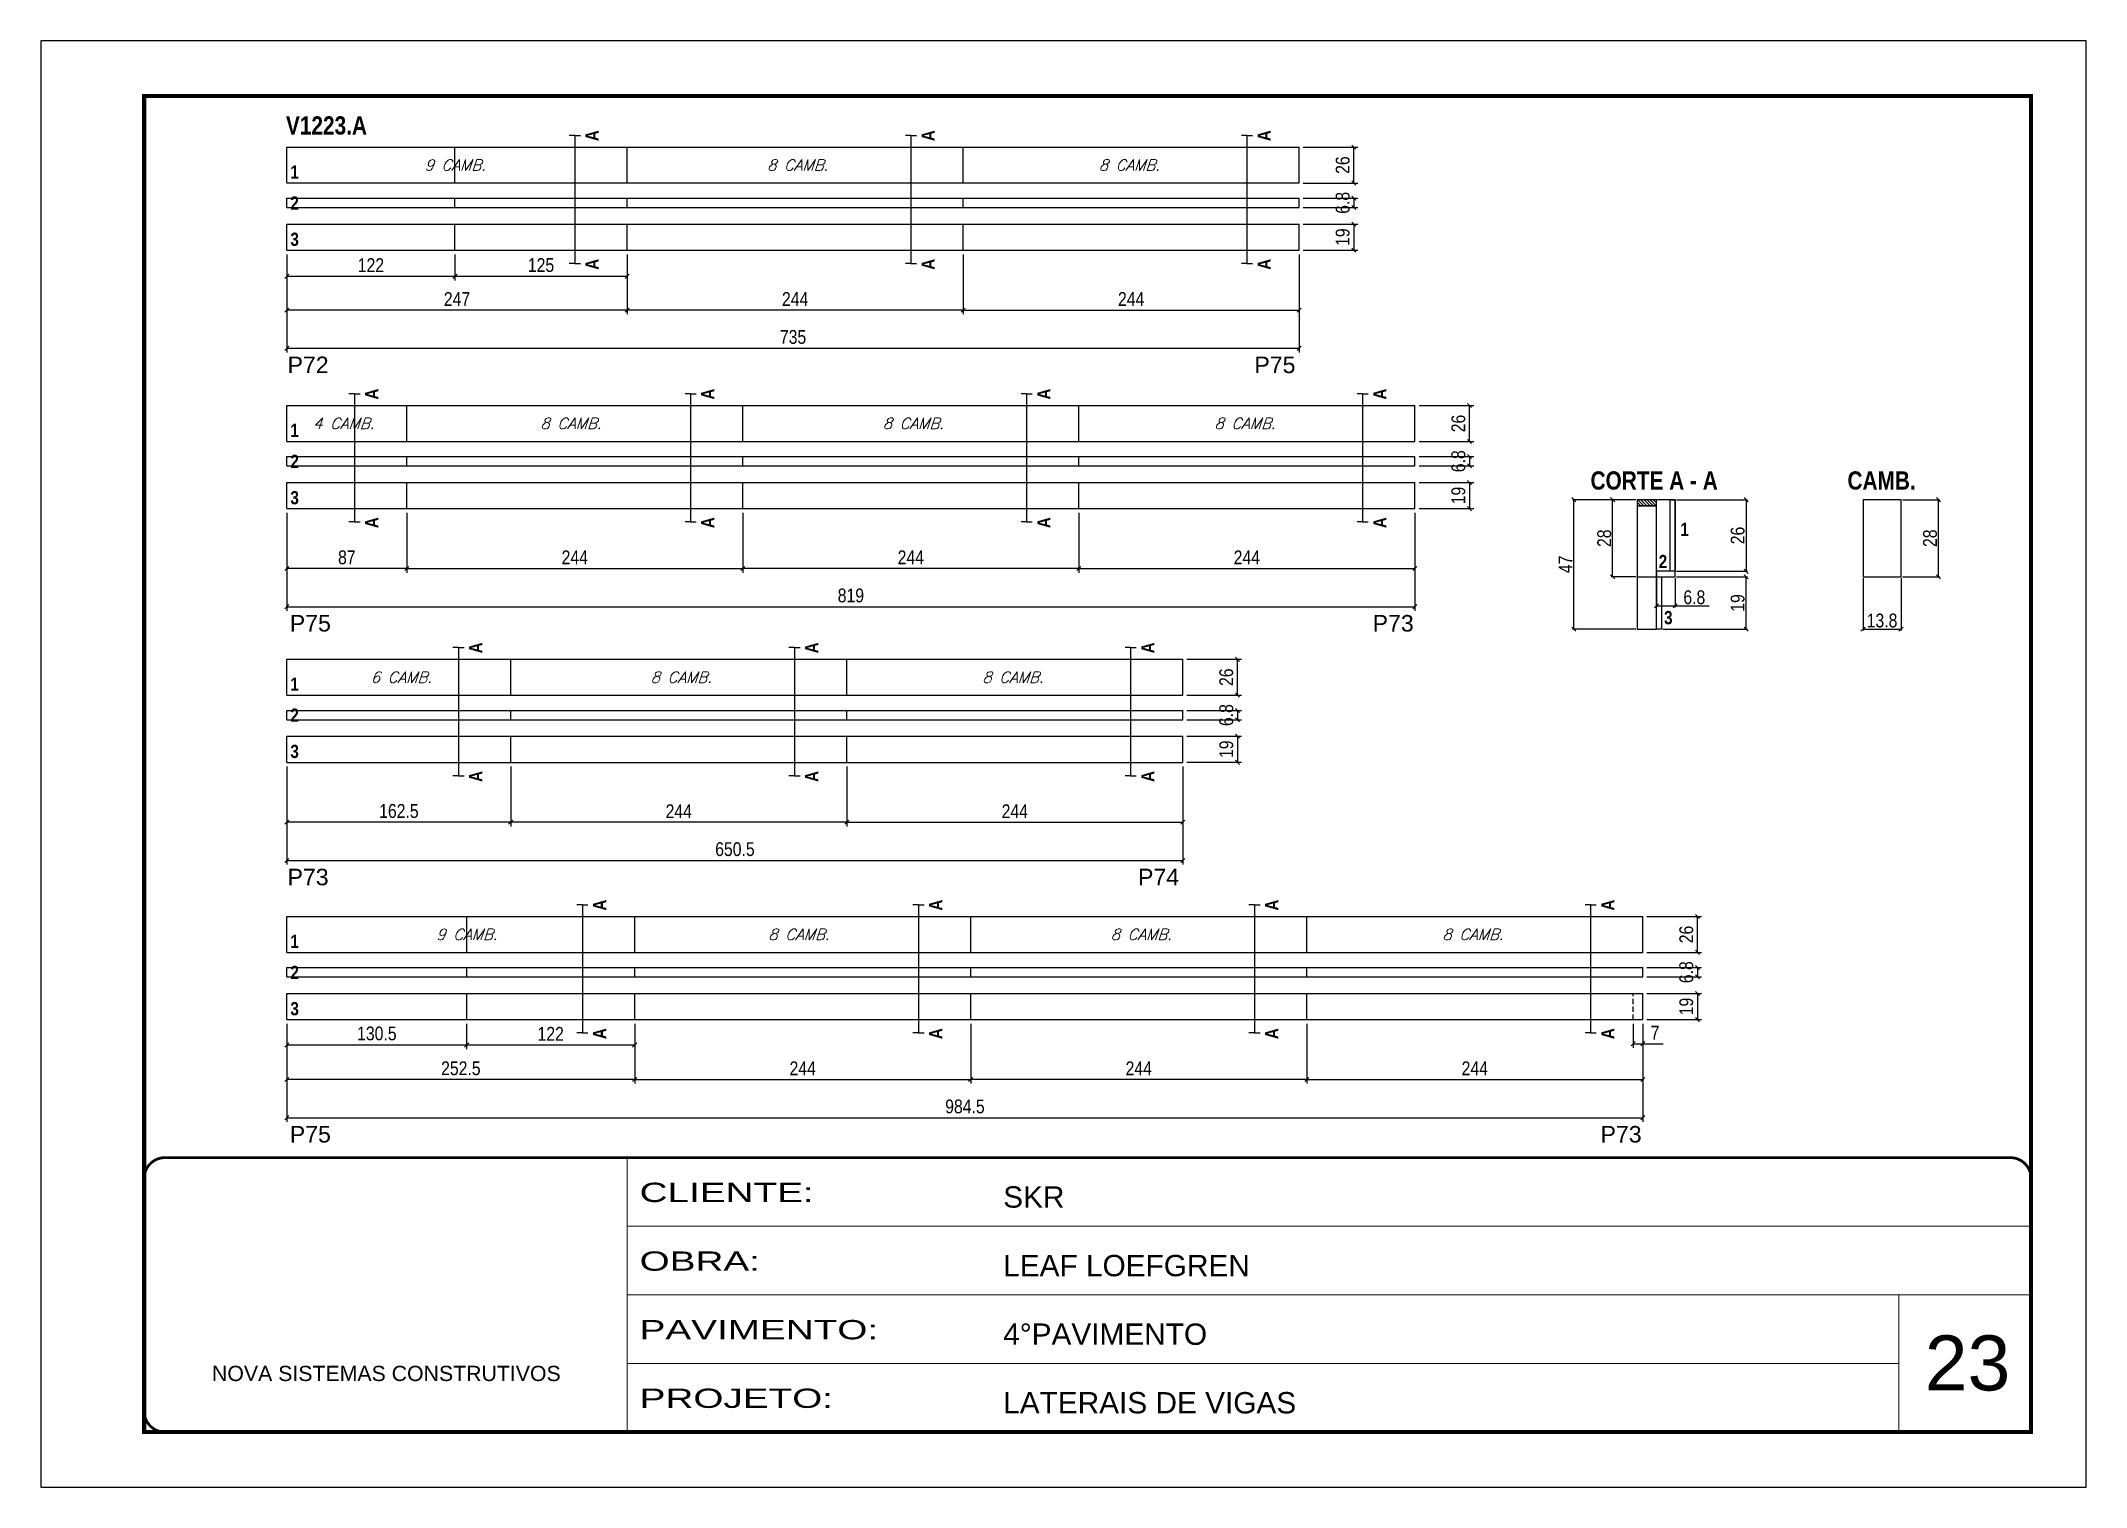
# Model space of a CAD drawing. Extents: x 3309 to 9563, y -2522 to 14608.
# Drawn here: x 6493 to 7978, y 7815 to 8865 of the extents above; entities that cross this region are included whole.
import ezdxf

# ---------------------------------------------------------------- set-up
doc = ezdxf.new("R2010")
doc.units = 0
for name, pattern in [('CONTINUO', [0]), ('DASHED', [0.75, 0.5, -0.25]), ('HIDDEN', [0.375, 0.25, -0.125])]:
    doc.linetypes.add(name, pattern=pattern)
for name, color, linetype in [('5', 5, 'Continuous'), ('COTA', 241, 'Continuous'), ('detalhes', 4, 'Continuous'), ('NOMENCLATURA', 7, 'Continuous'), ('Painéis', 200, 'Continuous'), ('SARR_2.2x7', 40, 'Continuous'), ('SARR_3.5x7', 81, 'Continuous'), ('texto', 7, 'Continuous')]:
    doc.layers.add(name, color=color, linetype=linetype)
for name, color, linetype, lineweight in [('CARIMBO', 255, 'Continuous', 9), ('Folhas', 255, 'Continuous', 9), ('SARRAFO DE PRESSAO', 251, 'DASHED', 9)]:
    doc.layers.add(name, color=color, linetype=linetype, lineweight=lineweight)
doc.layers.add('Laje_Perimetro', color=7, linetype='Continuous', plot=False)
doc.styles.add('ARIAL', font='arial.ttf')
doc.styles.add('COTA TECNICA', font='techl___.ttf', dxfattribs={"height": 10})
doc.styles.add('COTA TECNICA 2X', font='techl___.ttf', dxfattribs={"height": 10})
doc.styles.add('Romans', font='romans.shx')
doc.styles.get("Standard").update_dxf_attribs({"font": 'arial.ttf'})
doc.styles.add('TECNICA', font='techb___.ttf', dxfattribs={"height": 10})
doc.styles.add('Tecnologia', font='')
doc.styles.get('Tecnologia').set_extended_font_data('Forgotten Futurist')
doc.dimstyles.new('PAINEL', dxfattribs={"dimtxt": 10, "dimasz": 3, "dimexe": 3, "dimexo": 3, "dimgap": 3, "dimtad": 1, "dimdec": 1, "dimzin": 12, "dimdsep": 46, "dimtxsty": 'COTA TECNICA', "dimblk1": 'OBLIQUE', "dimblk2": 'OBLIQUE', "dimsah": 1, "dimcen": 0.9, "dimclrd": 4, "dimclre": 4, "dimclrt": 240, "dimadec": 1, "dimazin": 3, "dimtfac": 1, "dimtdec": 1, "dimtmove": 0, "dimatfit": 3, "dimfxl": 1, "dimtolj": 1, "dimtzin": 12, "dimarcsym": 0})
doc.dimstyles.new('SECAO', dxfattribs={"dimscale": 0.333333, "dimtxt": 5, "dimasz": 9, "dimexe": 3, "dimexo": 3, "dimgap": 3, "dimtad": 1, "dimdec": 1, "dimlfac": 0.5, "dimzin": 12, "dimdsep": 46, "dimtxsty": 'COTA TECNICA 2X', "dimblk1": 'OBLIQUE', "dimblk2": 'OBLIQUE', "dimsah": 1, "dimcen": 0.9, "dimclrd": 4, "dimclre": 4, "dimclrt": 240, "dimadec": 1, "dimazin": 3, "dimtfac": 1, "dimtdec": 1, "dimtmove": 0, "dimatfit": 3, "dimfxl": 1, "dimtolj": 1, "dimtzin": 12, "dimarcsym": 0})

msp = doc.modelspace()

# ---------------------------------------------------------------- texts
at = {"layer": '5', "linetype": 'Continuous'}
for s, rotation, p in [('P72', 0.00004, (6671.97, 8623.78)), ('P75', 0.00004, (7373.98, 8623.78)), ('P75', 359.99996, (6673.61, 8436.18)), ('P73', 359.99996, (7459.84, 8436.18)), ('P73', 0.00004, (6671.97, 8251.93)), ('P74', 0.00004, (7289.48, 8251.93)), ('P75', 359.99996, (6673.61, 8065.17)), ('P73', 359.99996, (7625.34, 8065.17))]:
    msp.add_text(s, height=12, rotation=rotation, dxfattribs=at).set_placement(p)
at = {"layer": 'CARIMBO', "style": 'ARIAL'}
msp.add_text('23', height=40, dxfattribs=at).set_placement((7860.73, 7885.13))
at = {"layer": 'detalhes', "style": 'TECNICA'}
for p in [(6897.87, 8792.19), (7141.87, 8792.19), (7385.87, 8792.19), (6897.87, 8698.83), (7141.87, 8698.83), (7385.87, 8698.83), (6737.87, 8604.59), (6981.87, 8604.59), (7225.87, 8604.59), (7469.87, 8604.59), (6737.87, 8511.23), (6981.87, 8511.23), (7225.87, 8511.23), (7469.87, 8511.23), (6813.37, 8420.34), (7057.37, 8420.34), (7301.37, 8420.34), (6813.37, 8326.98), (7057.37, 8326.98), (7301.37, 8326.98), (6903.37, 8233.58), (7147.37, 8233.58), (7391.37, 8233.58), (7635.37, 8233.58), (6903.37, 8140.22), (7147.37, 8140.22), (7391.37, 8140.22), (7635.37, 8140.22)]:
    msp.add_text('A', height=9.6, rotation=90, dxfattribs=at).set_placement(p)
for s, p in [('1', (6674.04, 8764.99)), ('2', (6674.04, 8742.49)), ('3', (6674.04, 8716.18)), ('1', (6674.04, 8577.39)), ('2', (6674.04, 8554.9)), ('3', (6674.04, 8528.58)), ('1', (7683.25, 8505.5)), ('2', (7667.54, 8482.19)), ('3', (7671.48, 8441.47)), ('1', (6674.04, 8393.14)), ('2', (6674.04, 8370.65)), ('3', (6674.04, 8344.33)), ('1', (6674.04, 8206.38)), ('2', (6674.04, 8183.88)), ('3', (6674.04, 8157.56))]:
    msp.add_text(s, height=9.6, dxfattribs=at).set_placement(p)
at = {"layer": 'NOMENCLATURA', "style": 'TECNICA'}
for s, p in [('V1223.A', (6670.8, 8797.03)), ('CORTE A - A', (7618.04, 8539.23)), ('CAMB.', (7804.61, 8539.23))]:
    msp.add_text(s, height=13.2, dxfattribs=at).set_placement(p)
at = {"layer": 'texto', "color": 2, "char_height": 8, "attachment_point": 5, "style": 'Romans'}
for s, insert in [('{\\Q19;\\C256;9 CAMB.}', (6793.61, 8774.85)), ('{\\Q19;\\C256;8 CAMB.}', (7042.27, 8774.85)), ('{\\Q19;\\C256;8 CAMB.}', (7283.11, 8774.85, 0)), ('{\\Q19;\\C256;4 CAMB.}', (6712.7, 8587.25)), ('{\\Q19;\\C256;8 CAMB.}', (6877.67, 8587.25)), ('{\\Q19;\\C256;8 CAMB.}', (7126.27, 8587.25)), ('{\\Q19;\\C256;8 CAMB.}', (7367.11, 8587.25, 0)), ('{\\Q19;\\C256;6 CAMB.}', (6754.52, 8403)), ('{\\Q19;\\C256;8 CAMB.}', (6957.77, 8403)), ('{\\Q19;\\C256;8 CAMB.}', (7198.61, 8403, 0)), ('{\\Q19;\\C256;9 CAMB.}', (6802.11, 8216.24)), ('{\\Q19;\\C256;8 CAMB.}', (7043.17, 8216.24)), ('{\\Q19;\\C256;8 CAMB.}', (7291.77, 8216.24)), ('{\\Q19;\\C256;8 CAMB.}', (7532.61, 8216.24, 0))]:
    msp.add_mtext(s, dxfattribs=dict(at, insert=insert))

# ---------------------------------------------------------------- blocks, each defined once
blk = doc.blocks.new('9999999999')
at = {"color": 30, "linetype": 'CONTINUO'}
for p, q in [((98564.6, 34230.2), (98564.6, 34429.4)), ((98564.6, 34379.6), (99584, 34379.6)), ((98564.6, 34329.8), (99488, 34329.8)), ((99584, 34329.8), (99488, 34329.8)), ((99488, 34329.8), (99488, 34230.2)), ((98564.6, 34280), (99488, 34280))]:
    blk.add_line(p, q, dxfattribs=at)
at = {"color": 30, "linetype": 'CONTINUO', "const_width": 2}
blk.add_lwpolyline([(99584, 34230.2), (99584, 34414.4, 0.414214), (99569, 34429.4), (98229, 34429.4, 0.414214), (98214, 34414.4), (98214, 34245.2, 0.414214), (98229, 34230.2), (99584, 34230.2)], format="xyb", dxfattribs=at)
at = {"layer": 'Folhas'}
blk.add_lwpolyline([(98139, 34190.2), (99624, 34190.2), (99624, 35240.2), (98139, 35240.2)], close=True, dxfattribs=at)
at = {"layer": 'Folhas', "color": 30, "const_width": 3}
blk.add_lwpolyline([(98214, 34230.2), (99584, 34230.2), (99584, 35200.2), (98214, 35200.2)], close=True, dxfattribs=at)
at = {"color": 7, "linetype": 'Continuous', "ltscale": 5, "style": 'ARIAL'}
for s, height, p in [('SKR', 15.48, (98837.7, 34393.1)), ('LEAF LOEFGREN', 15.483, (98837.7, 34343.3)), ('4°PAVIMENTO', 15.483, (98837.7, 34293.5)), ('NOVA SISTEMAS CONSTRUTIVOS', 11.059, (98263.2, 34267.2)), ('LATERAIS DE VIGAS', 15.483, (98837.7, 34243.7))]:
    blk.add_text(s, height=height, dxfattribs=at).set_placement(p)
at = {"layer": 'Folhas', "color": 7, "style": 'Tecnologia', "width": 1.5}
for s, p in [('CLIENTE:', (98573.7, 34397.2)), ('OBRA:', (98573.7, 34347.3)), ('PAVIMENTO:', (98573.7, 34297.5)), ('PROJETO:', (98573.7, 34247.7))]:
    blk.add_text(s, height=14, dxfattribs=at).set_placement(p)
blk = doc.blocks.new('_Oblique')
at = {"color": 0, "linetype": 'ByBlock', "lineweight": -2}
blk.add_line((-0.5, -0.5), (0.5, 0.5), dxfattribs=at)
blk = doc.blocks.new('*D2582')
at = {"layer": 'COTA', "color": 4, "linetype": 'ByBlock', "lineweight": -2, "transparency": 16777216}
for p, q in [((7162.5, 8710), (7162.5, 8666.5)), ((7406.5, 8710), (7406.5, 8666.5)), ((7162.5, 8669.5), (7406.5, 8669.5))]:
    blk.add_line(p, q, dxfattribs=at)
at = {"layer": 'Defpoints', "color": 0, "linetype": 'ByBlock', "transparency": 16777216}
for p in [(7162.5, 8713), (7406.5, 8713), (7406.5, 8669.5)]:
    blk.add_point(p, dxfattribs=at)
at = {"layer": 'COTA', "color": 4, "linetype": 'ByBlock', "lineweight": -2, "transparency": 16777216, "xscale": 3, "yscale": 3, "zscale": 3, "rotation": 180}
blk.add_blockref('_Oblique', (7162.5, 8669.5), dxfattribs=at)
at = {"layer": 'COTA', "color": 4, "linetype": 'ByBlock', "lineweight": -2, "transparency": 16777216, "xscale": 3, "yscale": 3, "zscale": 3}
blk.add_blockref('_Oblique', (7406.5, 8669.5), dxfattribs=at)
at = {"layer": 'COTA', "color": 240, "linetype": 'ByBlock', "transparency": 16777216, "insert": (7284.5, 8677.6), "char_height": 10, "attachment_point": 5, "style": 'COTA TECNICA'}
blk.add_mtext('\\A1;244', dxfattribs=at)
blk = doc.blocks.new('*D2584')
at = {"layer": 'COTA', "color": 4, "linetype": 'ByBlock', "lineweight": -2, "transparency": 16777216}
for p, q in [((6671.5, 8710), (6671.5, 8638.8)), ((7406.5, 8710), (7406.5, 8638.8)), ((6671.5, 8641.8), (7406.5, 8641.8))]:
    blk.add_line(p, q, dxfattribs=at)
at = {"layer": 'Defpoints', "color": 0, "linetype": 'ByBlock', "transparency": 16777216}
for p in [(6671.5, 8713), (7406.5, 8713), (7406.5, 8641.8)]:
    blk.add_point(p, dxfattribs=at)
at = {"layer": 'COTA', "color": 4, "linetype": 'ByBlock', "lineweight": -2, "transparency": 16777216, "xscale": 3, "yscale": 3, "zscale": 3, "rotation": 180}
blk.add_blockref('_Oblique', (6671.5, 8641.8), dxfattribs=at)
at = {"layer": 'COTA', "color": 4, "linetype": 'ByBlock', "lineweight": -2, "transparency": 16777216, "xscale": 3, "yscale": 3, "zscale": 3}
blk.add_blockref('_Oblique', (7406.5, 8641.8), dxfattribs=at)
at = {"layer": 'COTA', "color": 240, "linetype": 'ByBlock', "transparency": 16777216, "insert": (7039, 8650), "char_height": 10, "attachment_point": 5, "style": 'COTA TECNICA'}
blk.add_mtext('\\A1;735', dxfattribs=at)
blk = doc.blocks.new('*D2583')
at = {"layer": 'COTA', "color": 4, "lineweight": -2, "transparency": 16777216}
for p, q in [((6918.5, 8710), (6918.5, 8666.5)), ((7162.5, 8710), (7162.5, 8666.5)), ((7162.5, 8669.5), (6918.5, 8669.5))]:
    blk.add_line(p, q, dxfattribs=at)
at = {"layer": 'Defpoints', "color": 0, "transparency": 16777216}
for p in [(6918.5, 8713, 0), (7162.5, 8713, 0), (6918.5, 8669.5)]:
    blk.add_point(p, dxfattribs=at)
at = {"layer": 'COTA', "color": 4, "lineweight": -2, "transparency": 16777216, "xscale": 3, "yscale": 3, "zscale": 3, "rotation": 180}
blk.add_blockref('_Oblique', (6918.5, 8669.5), dxfattribs=at)
at = {"layer": 'COTA', "color": 4, "lineweight": -2, "transparency": 16777216, "xscale": 3, "yscale": 3, "zscale": 3}
blk.add_blockref('_Oblique', (7162.5, 8669.5), dxfattribs=at)
at = {"layer": 'COTA', "color": 240, "transparency": 16777216, "insert": (7040.5, 8677.6), "char_height": 10, "attachment_point": 5, "style": 'COTA TECNICA'}
blk.add_mtext('\\A1;244', dxfattribs=at)
blk = doc.blocks.new('*D2585')
at = {"layer": 'COTA', "color": 4, "lineweight": -2, "transparency": 16777216}
for p, q in [((6671.5, 8710), (6671.5, 8666.5)), ((6918.5, 8710), (6918.5, 8666.5)), ((6918.5, 8669.5), (6671.5, 8669.5))]:
    blk.add_line(p, q, dxfattribs=at)
at = {"layer": 'Defpoints', "color": 0, "transparency": 16777216}
for p in [(6671.5, 8713, 0), (6918.5, 8713, 0), (6671.5, 8669.5)]:
    blk.add_point(p, dxfattribs=at)
at = {"layer": 'COTA', "color": 4, "lineweight": -2, "transparency": 16777216, "xscale": 3, "yscale": 3, "zscale": 3, "rotation": 180}
blk.add_blockref('_Oblique', (6671.5, 8669.5), dxfattribs=at)
at = {"layer": 'COTA', "color": 4, "lineweight": -2, "transparency": 16777216, "xscale": 3, "yscale": 3, "zscale": 3}
blk.add_blockref('_Oblique', (6918.5, 8669.5), dxfattribs=at)
at = {"layer": 'COTA', "color": 240, "transparency": 16777216, "insert": (6795, 8677.6), "char_height": 10, "attachment_point": 5, "style": 'COTA TECNICA'}
blk.add_mtext('\\A1;247', dxfattribs=at)
blk = doc.blocks.new('*D2586')
at = {"layer": 'COTA', "color": 4, "lineweight": -2, "transparency": 16777216}
for p, q in [((6671.5, 8710), (6671.5, 8691.1)), ((6793.5, 8710), (6793.5, 8691.1)), ((6671.5, 8694.1), (6793.5, 8694.1))]:
    blk.add_line(p, q, dxfattribs=at)
at = {"layer": 'Defpoints', "color": 0, "transparency": 16777216}
for p in [(6671.5, 8713), (6793.5, 8713), (6793.5, 8694.1)]:
    blk.add_point(p, dxfattribs=at)
at = {"layer": 'COTA', "color": 4, "lineweight": -2, "transparency": 16777216, "xscale": 3, "yscale": 3, "zscale": 3, "rotation": 180}
blk.add_blockref('_Oblique', (6671.5, 8694.1), dxfattribs=at)
at = {"layer": 'COTA', "color": 4, "lineweight": -2, "transparency": 16777216, "xscale": 3, "yscale": 3, "zscale": 3}
blk.add_blockref('_Oblique', (6793.5, 8694.1), dxfattribs=at)
at = {"layer": 'COTA', "color": 240, "transparency": 16777216, "insert": (6732.5, 8702.2), "char_height": 10, "attachment_point": 5, "style": 'COTA TECNICA'}
blk.add_mtext('\\A1;122', dxfattribs=at)
blk = doc.blocks.new('*D2587')
at = {"layer": 'COTA', "color": 4, "lineweight": -2, "transparency": 16777216}
for p, q in [((6793.5, 8710), (6793.5, 8691.1)), ((6918.5, 8710), (6918.5, 8691.1)), ((6793.5, 8694.1), (6918.5, 8694.1))]:
    blk.add_line(p, q, dxfattribs=at)
at = {"layer": 'Defpoints', "color": 0, "transparency": 16777216}
for p in [(6793.5, 8713), (6918.5, 8713), (6918.5, 8694.1)]:
    blk.add_point(p, dxfattribs=at)
at = {"layer": 'COTA', "color": 4, "lineweight": -2, "transparency": 16777216, "xscale": 3, "yscale": 3, "zscale": 3, "rotation": 180}
blk.add_blockref('_Oblique', (6793.5, 8694.1), dxfattribs=at)
at = {"layer": 'COTA', "color": 4, "lineweight": -2, "transparency": 16777216, "xscale": 3, "yscale": 3, "zscale": 3}
blk.add_blockref('_Oblique', (6918.5, 8694.1), dxfattribs=at)
at = {"layer": 'COTA', "color": 240, "transparency": 16777216, "insert": (6856, 8702.2), "char_height": 10, "attachment_point": 5, "style": 'COTA TECNICA'}
blk.add_mtext('\\A1;125', dxfattribs=at)
blk = doc.blocks.new('*D2589')
at = {"layer": 'COTA', "color": 4, "lineweight": -2, "transparency": 16777216}
for p, q in [((7409.5, 8732), (7449.2, 8732)), ((7446.2, 8732), (7446.2, 8713)), ((7409.5, 8713), (7449.2, 8713))]:
    blk.add_line(p, q, dxfattribs=at)
at = {"layer": 'Defpoints', "color": 0, "transparency": 16777216}
for p in [(7406.5, 8732), (7406.5, 8713), (7446.2, 8713)]:
    blk.add_point(p, dxfattribs=at)
at = {"layer": 'COTA', "color": 4, "lineweight": -2, "transparency": 16777216, "xscale": 3, "yscale": 3, "zscale": 3}
for p, rotation in [((7446.2, 8732), 90), ((7446.2, 8713), 270)]:
    blk.add_blockref('_Oblique', p, dxfattribs=dict(at, rotation=rotation))
at = {"layer": 'COTA', "color": 240, "transparency": 16777216, "insert": (7438.1, 8722.5), "char_height": 10, "attachment_point": 5, "rotation": 90, "style": 'COTA TECNICA'}
blk.add_mtext('\\A1;19', dxfattribs=at)
blk = doc.blocks.new('*D2591')
at = {"layer": 'COTA', "color": 4, "lineweight": -2, "transparency": 16777216}
for p, q in [((7409.5, 8787.8), (7449.2, 8787.8)), ((7446.2, 8761.8), (7446.2, 8787.8)), ((7409.5, 8761.8), (7449.2, 8761.8))]:
    blk.add_line(p, q, dxfattribs=at)
at = {"layer": 'Defpoints', "color": 0, "transparency": 16777216}
for p in [(7406.5, 8787.8), (7446.2, 8787.8), (7406.5, 8761.8)]:
    blk.add_point(p, dxfattribs=at)
at = {"layer": 'COTA', "color": 4, "lineweight": -2, "transparency": 16777216, "xscale": 3, "yscale": 3, "zscale": 3}
for p, rotation in [((7446.2, 8787.8), 90), ((7446.2, 8761.8), 270)]:
    blk.add_blockref('_Oblique', p, dxfattribs=dict(at, rotation=rotation))
at = {"layer": 'COTA', "color": 240, "transparency": 16777216, "insert": (7438.1, 8774.8), "char_height": 10, "attachment_point": 5, "rotation": 90, "style": 'COTA TECNICA'}
blk.add_mtext('\\A1;26', dxfattribs=at)
blk = doc.blocks.new('*D2592')
at = {"layer": 'COTA', "color": 4, "lineweight": -2, "transparency": 16777216}
for p, q in [((7409.5, 8750.8), (7449.2, 8750.8)), ((7446.2, 8750.8), (7446.2, 8744)), ((7409.5, 8744), (7449.2, 8744))]:
    blk.add_line(p, q, dxfattribs=at)
at = {"layer": 'Defpoints', "color": 0, "transparency": 16777216}
for p in [(7406.5, 8750.8), (7406.5, 8744), (7446.2, 8744)]:
    blk.add_point(p, dxfattribs=at)
at = {"layer": 'COTA', "color": 4, "lineweight": -2, "transparency": 16777216, "xscale": 3, "yscale": 3, "zscale": 3}
for p, rotation in [((7446.2, 8750.8), 90), ((7446.2, 8744), 270)]:
    blk.add_blockref('_Oblique', p, dxfattribs=dict(at, rotation=rotation))
at = {"layer": 'COTA', "color": 240, "transparency": 16777216, "insert": (7438.1, 8747.4), "char_height": 10, "attachment_point": 5, "rotation": 90, "style": 'COTA TECNICA'}
blk.add_mtext('\\A1;6.8', dxfattribs=at)
blk = doc.blocks.new('*D2593')
at = {"layer": 'COTA', "color": 4, "lineweight": -2, "transparency": 16777216}
for p, q in [((7680.5, 8531.9), (7732, 8531.9)), ((7731, 8531.9), (7731, 8479.9)), ((7680.5, 8479.9), (7732, 8479.9))]:
    blk.add_line(p, q, dxfattribs=at)
at = {"layer": 'Defpoints', "color": 0, "transparency": 16777216}
for p in [(7679.5, 8531.9), (7679.5, 8479.9), (7731, 8479.9)]:
    blk.add_point(p, dxfattribs=at)
at = {"layer": 'COTA', "color": 4, "lineweight": -2, "transparency": 16777216, "xscale": 3, "yscale": 3, "zscale": 3}
for p, rotation in [((7731, 8531.9), 90), ((7731, 8479.9), 270)]:
    blk.add_blockref('_Oblique', p, dxfattribs=dict(at, rotation=rotation))
at = {"layer": 'COTA', "color": 240, "transparency": 16777216, "insert": (7724.9, 8505.9), "char_height": 10, "attachment_point": 5, "rotation": 90, "style": 'COTA TECNICA 2X'}
blk.add_mtext('\\A1;26', dxfattribs=at)
blk = doc.blocks.new('*D2594')
at = {"layer": 'COTA', "color": 4, "lineweight": -2, "transparency": 16777216}
for p, q in [((7680.5, 8475.9), (7732, 8475.9)), ((7731, 8437.9), (7731, 8475.9)), ((7670.5, 8437.9), (7732, 8437.9))]:
    blk.add_line(p, q, dxfattribs=at)
at = {"layer": 'Defpoints', "color": 0, "transparency": 16777216}
for p in [(7679.5, 8475.9), (7731, 8475.9), (7669.5, 8437.9)]:
    blk.add_point(p, dxfattribs=at)
at = {"layer": 'COTA', "color": 4, "lineweight": -2, "transparency": 16777216, "xscale": 3, "yscale": 3, "zscale": 3}
for p, rotation in [((7731, 8475.9), 90), ((7731, 8437.9), 270)]:
    blk.add_blockref('_Oblique', p, dxfattribs=dict(at, rotation=rotation))
at = {"layer": 'COTA', "color": 240, "transparency": 16777216, "insert": (7724.9, 8456.9), "char_height": 10, "attachment_point": 5, "rotation": 90, "style": 'COTA TECNICA 2X'}
blk.add_mtext('\\A1;19', dxfattribs=at)
blk = doc.blocks.new('*D2596')
at = {"layer": 'COTA', "color": 4, "lineweight": -2, "transparency": 16777216}
for p, q in [((7650.9, 8531.9), (7604.9, 8531.9)), ((7605.9, 8437.9), (7605.9, 8531.9)), ((7650.9, 8437.9), (7604.9, 8437.9))]:
    blk.add_line(p, q, dxfattribs=at)
at = {"layer": 'Defpoints', "color": 0, "transparency": 16777216}
for p in [(7605.9, 8531.9), (7651.9, 8531.9), (7651.9, 8437.9)]:
    blk.add_point(p, dxfattribs=at)
at = {"layer": 'COTA', "color": 4, "lineweight": -2, "transparency": 16777216, "xscale": 3, "yscale": 3, "zscale": 3}
for p, rotation in [((7605.9, 8531.9), 90), ((7605.9, 8437.9), 270)]:
    blk.add_blockref('_Oblique', p, dxfattribs=dict(at, rotation=rotation))
at = {"layer": 'COTA', "color": 240, "transparency": 16777216, "insert": (7599.9, 8484.9), "char_height": 10, "attachment_point": 5, "rotation": 90, "style": 'COTA TECNICA 2X'}
blk.add_mtext('\\A1;47', dxfattribs=at)
blk = doc.blocks.new('*D2598')
at = {"layer": 'COTA', "color": 4, "lineweight": -2, "transparency": 16777216}
for p, q in [((7815.9, 8474.9), (7815.9, 8436.9)), ((7843.5, 8474.9), (7843.5, 8436.9)), ((7815.9, 8437.9), (7843.5, 8437.9))]:
    blk.add_line(p, q, dxfattribs=at)
at = {"layer": 'Defpoints', "color": 0, "transparency": 16777216}
for p in [(7815.9, 8475.9), (7843.5, 8475.9), (7843.5, 8437.9)]:
    blk.add_point(p, dxfattribs=at)
at = {"layer": 'COTA', "color": 4, "lineweight": -2, "transparency": 16777216, "xscale": 3, "yscale": 3, "zscale": 3, "rotation": 180}
blk.add_blockref('_Oblique', (7815.9, 8437.9), dxfattribs=at)
at = {"layer": 'COTA', "color": 4, "lineweight": -2, "transparency": 16777216, "xscale": 3, "yscale": 3, "zscale": 3}
blk.add_blockref('_Oblique', (7843.5, 8437.9), dxfattribs=at)
at = {"layer": 'COTA', "color": 240, "transparency": 16777216, "insert": (7829.7, 8444.1), "char_height": 10, "attachment_point": 5, "style": 'COTA TECNICA 2X'}
blk.add_mtext('\\A1;13.8', dxfattribs=at)
blk = doc.blocks.new('*D2599')
at = {"layer": 'COTA', "color": 4, "lineweight": -2, "transparency": 16777216}
for p, q in [((7844.5, 8531.9), (7871.7, 8531.9)), ((7870.7, 8475.9), (7870.7, 8531.9)), ((7844.5, 8475.9), (7871.7, 8475.9))]:
    blk.add_line(p, q, dxfattribs=at)
at = {"layer": 'Defpoints', "color": 0, "transparency": 16777216}
for p in [(7843.5, 8531.9), (7870.7, 8531.9), (7843.5, 8475.9)]:
    blk.add_point(p, dxfattribs=at)
at = {"layer": 'COTA', "color": 4, "lineweight": -2, "transparency": 16777216, "xscale": 3, "yscale": 3, "zscale": 3}
for p, rotation in [((7870.7, 8531.9), 90), ((7870.7, 8475.9), 270)]:
    blk.add_blockref('_Oblique', p, dxfattribs=dict(at, rotation=rotation))
at = {"layer": 'COTA', "color": 240, "transparency": 16777216, "insert": (7864.6, 8503.9), "char_height": 10, "attachment_point": 5, "rotation": 90, "style": 'COTA TECNICA 2X'}
blk.add_mtext('\\A1;28', dxfattribs=at)
blk = doc.blocks.new('*D2600')
at = {"layer": 'COTA', "color": 4, "lineweight": -2, "transparency": 16777216}
for p, q in [((7650.9, 8531.9), (7633.1, 8531.9)), ((7634.1, 8475.9), (7634.1, 8531.9)), ((7650.9, 8475.9), (7633.1, 8475.9))]:
    blk.add_line(p, q, dxfattribs=at)
at = {"layer": 'Defpoints', "color": 0, "transparency": 16777216}
for p in [(7634.1, 8531.9), (7651.9, 8531.9), (7651.9, 8475.9)]:
    blk.add_point(p, dxfattribs=at)
at = {"layer": 'COTA', "color": 4, "lineweight": -2, "transparency": 16777216, "xscale": 3, "yscale": 3, "zscale": 3}
for p, rotation in [((7634.1, 8531.9), 90), ((7634.1, 8475.9), 270)]:
    blk.add_blockref('_Oblique', p, dxfattribs=dict(at, rotation=rotation))
at = {"layer": 'COTA', "color": 240, "transparency": 16777216, "insert": (7628, 8503.9), "char_height": 10, "attachment_point": 5, "rotation": 90, "style": 'COTA TECNICA 2X'}
blk.add_mtext('\\A1;28', dxfattribs=at)
blk = doc.blocks.new('*D2601')
at = {"layer": 'COTA', "color": 4, "lineweight": -2, "transparency": 16777216}
for p, q in [((7665.9, 8474.9), (7665.9, 8453.8)), ((7679.5, 8474.9), (7679.5, 8453.8)), ((7665.9, 8454.8), (7679.5, 8454.8)), ((7679.5, 8454.8), (7704.2, 8454.8))]:
    blk.add_line(p, q, dxfattribs=at)
at = {"layer": 'Defpoints', "color": 0, "transparency": 16777216}
for p in [(7665.9, 8475.9), (7679.5, 8475.9), (7679.5, 8454.8)]:
    blk.add_point(p, dxfattribs=at)
at = {"layer": 'COTA', "color": 4, "lineweight": -2, "transparency": 16777216, "xscale": 3, "yscale": 3, "zscale": 3, "rotation": 180}
blk.add_blockref('_Oblique', (7665.9, 8454.8), dxfattribs=at)
at = {"layer": 'COTA', "color": 4, "lineweight": -2, "transparency": 16777216, "xscale": 3, "yscale": 3, "zscale": 3}
blk.add_blockref('_Oblique', (7679.5, 8454.8), dxfattribs=at)
at = {"layer": 'COTA', "color": 240, "transparency": 16777216, "insert": (7693.4, 8461), "char_height": 10, "attachment_point": 5, "style": 'COTA TECNICA 2X'}
blk.add_mtext('\\A1;6.8', dxfattribs=at)
blk = doc.blocks.new('*D2602')
at = {"layer": 'COTA', "color": 4, "linetype": 'ByBlock', "lineweight": -2, "transparency": 16777216}
for p, q in [((7246.5, 8522.4), (7246.5, 8478.9)), ((7490.5, 8522.4), (7490.5, 8478.9)), ((7246.5, 8481.9), (7490.5, 8481.9))]:
    blk.add_line(p, q, dxfattribs=at)
at = {"layer": 'Defpoints', "color": 0, "linetype": 'ByBlock', "transparency": 16777216}
for p in [(7246.5, 8525.4), (7490.5, 8525.4), (7490.5, 8481.9)]:
    blk.add_point(p, dxfattribs=at)
at = {"layer": 'COTA', "color": 4, "linetype": 'ByBlock', "lineweight": -2, "transparency": 16777216, "xscale": 3, "yscale": 3, "zscale": 3, "rotation": 180}
blk.add_blockref('_Oblique', (7246.5, 8481.9), dxfattribs=at)
at = {"layer": 'COTA', "color": 4, "linetype": 'ByBlock', "lineweight": -2, "transparency": 16777216, "xscale": 3, "yscale": 3, "zscale": 3}
blk.add_blockref('_Oblique', (7490.5, 8481.9), dxfattribs=at)
at = {"layer": 'COTA', "color": 240, "linetype": 'ByBlock', "transparency": 16777216, "insert": (7368.5, 8490), "char_height": 10, "attachment_point": 5, "style": 'COTA TECNICA'}
blk.add_mtext('\\A1;244', dxfattribs=at)
blk = doc.blocks.new('*D2604')
at = {"layer": 'COTA', "color": 4, "linetype": 'ByBlock', "lineweight": -2, "transparency": 16777216}
for p, q in [((6671.5, 8522.4), (6671.5, 8451.2)), ((7490.5, 8522.4), (7490.5, 8451.2)), ((6671.5, 8454.2), (7490.5, 8454.2))]:
    blk.add_line(p, q, dxfattribs=at)
at = {"layer": 'Defpoints', "color": 0, "linetype": 'ByBlock', "transparency": 16777216}
for p in [(6671.5, 8525.4), (7490.5, 8525.4), (7490.5, 8454.2)]:
    blk.add_point(p, dxfattribs=at)
at = {"layer": 'COTA', "color": 4, "linetype": 'ByBlock', "lineweight": -2, "transparency": 16777216, "xscale": 3, "yscale": 3, "zscale": 3, "rotation": 180}
blk.add_blockref('_Oblique', (6671.5, 8454.2), dxfattribs=at)
at = {"layer": 'COTA', "color": 4, "linetype": 'ByBlock', "lineweight": -2, "transparency": 16777216, "xscale": 3, "yscale": 3, "zscale": 3}
blk.add_blockref('_Oblique', (7490.5, 8454.2), dxfattribs=at)
at = {"layer": 'COTA', "color": 240, "linetype": 'ByBlock', "transparency": 16777216, "insert": (7081, 8462.3), "char_height": 10, "attachment_point": 5, "style": 'COTA TECNICA'}
blk.add_mtext('\\A1;819', dxfattribs=at)
blk = doc.blocks.new('*D2603')
at = {"layer": 'COTA', "color": 4, "lineweight": -2, "transparency": 16777216}
for p, q in [((7002.5, 8522.4), (7002.5, 8478.9)), ((7246.5, 8522.4), (7246.5, 8478.9)), ((7246.5, 8481.9), (7002.5, 8481.9))]:
    blk.add_line(p, q, dxfattribs=at)
at = {"layer": 'Defpoints', "color": 0, "transparency": 16777216}
for p in [(7002.5, 8525.4, 0), (7246.5, 8525.4, 0), (7002.5, 8481.9)]:
    blk.add_point(p, dxfattribs=at)
at = {"layer": 'COTA', "color": 4, "lineweight": -2, "transparency": 16777216, "xscale": 3, "yscale": 3, "zscale": 3, "rotation": 180}
blk.add_blockref('_Oblique', (7002.5, 8481.9), dxfattribs=at)
at = {"layer": 'COTA', "color": 4, "lineweight": -2, "transparency": 16777216, "xscale": 3, "yscale": 3, "zscale": 3}
blk.add_blockref('_Oblique', (7246.5, 8481.9), dxfattribs=at)
at = {"layer": 'COTA', "color": 240, "transparency": 16777216, "insert": (7124.5, 8490), "char_height": 10, "attachment_point": 5, "style": 'COTA TECNICA'}
blk.add_mtext('\\A1;244', dxfattribs=at)
blk = doc.blocks.new('*D2605')
at = {"layer": 'COTA', "color": 4, "lineweight": -2, "transparency": 16777216}
for p, q in [((6671.5, 8522.4), (6671.5, 8478.9)), ((6758.5, 8522.4), (6758.5, 8478.9)), ((6758.5, 8481.9), (6671.5, 8481.9))]:
    blk.add_line(p, q, dxfattribs=at)
at = {"layer": 'Defpoints', "color": 0, "transparency": 16777216}
for p in [(6671.5, 8525.4, 0), (6758.5, 8525.4, 0), (6671.5, 8481.9)]:
    blk.add_point(p, dxfattribs=at)
at = {"layer": 'COTA', "color": 4, "lineweight": -2, "transparency": 16777216, "xscale": 3, "yscale": 3, "zscale": 3, "rotation": 180}
blk.add_blockref('_Oblique', (6671.5, 8481.9), dxfattribs=at)
at = {"layer": 'COTA', "color": 4, "lineweight": -2, "transparency": 16777216, "xscale": 3, "yscale": 3, "zscale": 3}
blk.add_blockref('_Oblique', (6758.5, 8481.9), dxfattribs=at)
at = {"layer": 'COTA', "color": 240, "transparency": 16777216, "insert": (6715, 8490), "char_height": 10, "attachment_point": 5, "style": 'COTA TECNICA'}
blk.add_mtext('\\A1;87', dxfattribs=at)
blk = doc.blocks.new('*D2608')
at = {"layer": 'COTA', "color": 4, "lineweight": -2, "transparency": 16777216}
for p, q in [((7493.5, 8544.4), (7533.2, 8544.4)), ((7530.2, 8544.4), (7530.2, 8525.4)), ((7493.5, 8525.4), (7533.2, 8525.4))]:
    blk.add_line(p, q, dxfattribs=at)
at = {"layer": 'Defpoints', "color": 0, "transparency": 16777216}
for p in [(7490.5, 8544.4), (7490.5, 8525.4), (7530.2, 8525.4)]:
    blk.add_point(p, dxfattribs=at)
at = {"layer": 'COTA', "color": 4, "lineweight": -2, "transparency": 16777216, "xscale": 3, "yscale": 3, "zscale": 3}
for p, rotation in [((7530.2, 8544.4), 90), ((7530.2, 8525.4), 270)]:
    blk.add_blockref('_Oblique', p, dxfattribs=dict(at, rotation=rotation))
at = {"layer": 'COTA', "color": 240, "transparency": 16777216, "insert": (7522.1, 8534.9), "char_height": 10, "attachment_point": 5, "rotation": 90, "style": 'COTA TECNICA'}
blk.add_mtext('\\A1;19', dxfattribs=at)
blk = doc.blocks.new('*D2606')
at = {"layer": 'COTA', "color": 4, "lineweight": -2, "transparency": 16777216}
for p, q in [((7493.5, 8600.2), (7533.2, 8600.2)), ((7530.2, 8574.2), (7530.2, 8600.2)), ((7493.5, 8574.2), (7533.2, 8574.2))]:
    blk.add_line(p, q, dxfattribs=at)
at = {"layer": 'Defpoints', "color": 0, "transparency": 16777216}
for p in [(7490.5, 8600.2), (7530.2, 8600.2), (7490.5, 8574.2)]:
    blk.add_point(p, dxfattribs=at)
at = {"layer": 'COTA', "color": 4, "lineweight": -2, "transparency": 16777216, "xscale": 3, "yscale": 3, "zscale": 3}
for p, rotation in [((7530.2, 8600.2), 90), ((7530.2, 8574.2), 270)]:
    blk.add_blockref('_Oblique', p, dxfattribs=dict(at, rotation=rotation))
at = {"layer": 'COTA', "color": 240, "transparency": 16777216, "insert": (7522.1, 8587.2), "char_height": 10, "attachment_point": 5, "rotation": 90, "style": 'COTA TECNICA'}
blk.add_mtext('\\A1;26', dxfattribs=at)
blk = doc.blocks.new('*D2607')
at = {"layer": 'COTA', "color": 4, "lineweight": -2, "transparency": 16777216}
for p, q in [((7493.5, 8563.2), (7533.2, 8563.2)), ((7493.5, 8556.4), (7533.2, 8556.4)), ((7530.2, 8563.2), (7530.2, 8556.4))]:
    blk.add_line(p, q, dxfattribs=at)
at = {"layer": 'Defpoints', "color": 0, "transparency": 16777216}
for p in [(7490.5, 8563.2), (7490.5, 8556.4), (7530.2, 8556.4)]:
    blk.add_point(p, dxfattribs=at)
at = {"layer": 'COTA', "color": 4, "lineweight": -2, "transparency": 16777216, "xscale": 3, "yscale": 3, "zscale": 3}
for p, rotation in [((7530.2, 8563.2), 90), ((7530.2, 8556.4), 270)]:
    blk.add_blockref('_Oblique', p, dxfattribs=dict(at, rotation=rotation))
at = {"layer": 'COTA', "color": 240, "transparency": 16777216, "insert": (7522.1, 8559.8), "char_height": 10, "attachment_point": 5, "rotation": 90, "style": 'COTA TECNICA'}
blk.add_mtext('\\A1;6.8', dxfattribs=at)
blk = doc.blocks.new('*D2611')
at = {"layer": 'COTA', "color": 4, "lineweight": -2, "transparency": 16777216}
for p, q in [((6758.5, 8522.4), (6758.5, 8478.9)), ((7002.5, 8522.4), (7002.5, 8478.9)), ((6758.5, 8481.9), (7002.5, 8481.9))]:
    blk.add_line(p, q, dxfattribs=at)
at = {"layer": 'Defpoints', "color": 0, "transparency": 16777216}
for p in [(6758.5, 8525.4), (7002.5, 8525.4), (7002.5, 8481.9)]:
    blk.add_point(p, dxfattribs=at)
at = {"layer": 'COTA', "color": 4, "lineweight": -2, "transparency": 16777216, "xscale": 3, "yscale": 3, "zscale": 3, "rotation": 180}
blk.add_blockref('_Oblique', (6758.5, 8481.9), dxfattribs=at)
at = {"layer": 'COTA', "color": 4, "lineweight": -2, "transparency": 16777216, "xscale": 3, "yscale": 3, "zscale": 3}
blk.add_blockref('_Oblique', (7002.5, 8481.9), dxfattribs=at)
at = {"layer": 'COTA', "color": 240, "transparency": 16777216, "insert": (6880.5, 8490), "char_height": 10, "attachment_point": 5, "style": 'COTA TECNICA'}
blk.add_mtext('\\A1;244', dxfattribs=at)
blk = doc.blocks.new('*D2612')
at = {"layer": 'COTA', "color": 4, "linetype": 'ByBlock', "lineweight": -2, "transparency": 16777216}
for p, q in [((7078, 8338.2), (7078, 8294.7)), ((7322, 8338.2), (7322, 8294.7)), ((7078, 8297.7), (7322, 8297.7))]:
    blk.add_line(p, q, dxfattribs=at)
at = {"layer": 'Defpoints', "color": 0, "linetype": 'ByBlock', "transparency": 16777216}
for p in [(7078, 8341.2), (7322, 8341.2), (7322, 8297.7)]:
    blk.add_point(p, dxfattribs=at)
at = {"layer": 'COTA', "color": 4, "linetype": 'ByBlock', "lineweight": -2, "transparency": 16777216, "xscale": 3, "yscale": 3, "zscale": 3, "rotation": 180}
blk.add_blockref('_Oblique', (7078, 8297.7), dxfattribs=at)
at = {"layer": 'COTA', "color": 4, "linetype": 'ByBlock', "lineweight": -2, "transparency": 16777216, "xscale": 3, "yscale": 3, "zscale": 3}
blk.add_blockref('_Oblique', (7322, 8297.7), dxfattribs=at)
at = {"layer": 'COTA', "color": 240, "linetype": 'ByBlock', "transparency": 16777216, "insert": (7200, 8305.7), "char_height": 10, "attachment_point": 5, "style": 'COTA TECNICA'}
blk.add_mtext('\\A1;244', dxfattribs=at)
blk = doc.blocks.new('*D2614')
at = {"layer": 'COTA', "color": 4, "linetype": 'ByBlock', "lineweight": -2, "transparency": 16777216}
for p, q in [((6671.5, 8338.2), (6671.5, 8266.9)), ((7322, 8338.2), (7322, 8266.9)), ((6671.5, 8269.9), (7322, 8269.9))]:
    blk.add_line(p, q, dxfattribs=at)
at = {"layer": 'Defpoints', "color": 0, "linetype": 'ByBlock', "transparency": 16777216}
for p in [(6671.5, 8341.2), (7322, 8341.2), (7322, 8269.9)]:
    blk.add_point(p, dxfattribs=at)
at = {"layer": 'COTA', "color": 4, "linetype": 'ByBlock', "lineweight": -2, "transparency": 16777216, "xscale": 3, "yscale": 3, "zscale": 3, "rotation": 180}
blk.add_blockref('_Oblique', (6671.5, 8269.9), dxfattribs=at)
at = {"layer": 'COTA', "color": 4, "linetype": 'ByBlock', "lineweight": -2, "transparency": 16777216, "xscale": 3, "yscale": 3, "zscale": 3}
blk.add_blockref('_Oblique', (7322, 8269.9), dxfattribs=at)
at = {"layer": 'COTA', "color": 240, "linetype": 'ByBlock', "transparency": 16777216, "insert": (6996.8, 8278.1), "char_height": 10, "attachment_point": 5, "style": 'COTA TECNICA'}
blk.add_mtext('\\A1;650.5', dxfattribs=at)
blk = doc.blocks.new('*D2613')
at = {"layer": 'COTA', "color": 4, "lineweight": -2, "transparency": 16777216}
for p, q in [((6834, 8338.2), (6834, 8294.7)), ((7078, 8338.2), (7078, 8294.7)), ((7078, 8297.7), (6834, 8297.7))]:
    blk.add_line(p, q, dxfattribs=at)
at = {"layer": 'Defpoints', "color": 0, "transparency": 16777216}
for p in [(6834, 8341.2, 0), (7078, 8341.2, 0), (6834, 8297.7)]:
    blk.add_point(p, dxfattribs=at)
at = {"layer": 'COTA', "color": 4, "lineweight": -2, "transparency": 16777216, "xscale": 3, "yscale": 3, "zscale": 3, "rotation": 180}
blk.add_blockref('_Oblique', (6834, 8297.7), dxfattribs=at)
at = {"layer": 'COTA', "color": 4, "lineweight": -2, "transparency": 16777216, "xscale": 3, "yscale": 3, "zscale": 3}
blk.add_blockref('_Oblique', (7078, 8297.7), dxfattribs=at)
at = {"layer": 'COTA', "color": 240, "transparency": 16777216, "insert": (6956, 8305.7), "char_height": 10, "attachment_point": 5, "style": 'COTA TECNICA'}
blk.add_mtext('\\A1;244', dxfattribs=at)
blk = doc.blocks.new('*D2615')
at = {"layer": 'COTA', "color": 4, "lineweight": -2, "transparency": 16777216}
for p, q in [((6671.5, 8338.2), (6671.5, 8294.7)), ((6834, 8338.2), (6834, 8294.7)), ((6834, 8297.7), (6671.5, 8297.7))]:
    blk.add_line(p, q, dxfattribs=at)
at = {"layer": 'Defpoints', "color": 0, "transparency": 16777216}
for p in [(6671.5, 8341.2, 0), (6834, 8341.2, 0), (6671.5, 8297.7)]:
    blk.add_point(p, dxfattribs=at)
at = {"layer": 'COTA', "color": 4, "lineweight": -2, "transparency": 16777216, "xscale": 3, "yscale": 3, "zscale": 3, "rotation": 180}
blk.add_blockref('_Oblique', (6671.5, 8297.7), dxfattribs=at)
at = {"layer": 'COTA', "color": 4, "lineweight": -2, "transparency": 16777216, "xscale": 3, "yscale": 3, "zscale": 3}
blk.add_blockref('_Oblique', (6834, 8297.7), dxfattribs=at)
at = {"layer": 'COTA', "color": 240, "transparency": 16777216, "insert": (6752.8, 8305.8), "char_height": 10, "attachment_point": 5, "style": 'COTA TECNICA'}
blk.add_mtext('\\A1;162.5', dxfattribs=at)
blk = doc.blocks.new('*D2618')
at = {"layer": 'COTA', "color": 4, "lineweight": -2, "transparency": 16777216}
for p, q in [((7325, 8360.2), (7364.7, 8360.2)), ((7361.7, 8360.2), (7361.7, 8341.2)), ((7325, 8341.2), (7364.7, 8341.2))]:
    blk.add_line(p, q, dxfattribs=at)
at = {"layer": 'Defpoints', "color": 0, "transparency": 16777216}
for p in [(7322, 8360.2), (7322, 8341.2), (7361.7, 8341.2)]:
    blk.add_point(p, dxfattribs=at)
at = {"layer": 'COTA', "color": 4, "lineweight": -2, "transparency": 16777216, "xscale": 3, "yscale": 3, "zscale": 3}
for p, rotation in [((7361.7, 8360.2), 90), ((7361.7, 8341.2), 270)]:
    blk.add_blockref('_Oblique', p, dxfattribs=dict(at, rotation=rotation))
at = {"layer": 'COTA', "color": 240, "transparency": 16777216, "insert": (7353.6, 8350.7), "char_height": 10, "attachment_point": 5, "rotation": 90, "style": 'COTA TECNICA'}
blk.add_mtext('\\A1;19', dxfattribs=at)
blk = doc.blocks.new('*D2616')
at = {"layer": 'COTA', "color": 4, "lineweight": -2, "transparency": 16777216}
for p, q in [((7325, 8416), (7364.7, 8416)), ((7361.7, 8390), (7361.7, 8416)), ((7325, 8390), (7364.7, 8390))]:
    blk.add_line(p, q, dxfattribs=at)
at = {"layer": 'Defpoints', "color": 0, "transparency": 16777216}
for p in [(7322, 8416), (7361.7, 8416), (7322, 8390)]:
    blk.add_point(p, dxfattribs=at)
at = {"layer": 'COTA', "color": 4, "lineweight": -2, "transparency": 16777216, "xscale": 3, "yscale": 3, "zscale": 3}
for p, rotation in [((7361.7, 8416), 90), ((7361.7, 8390), 270)]:
    blk.add_blockref('_Oblique', p, dxfattribs=dict(at, rotation=rotation))
at = {"layer": 'COTA', "color": 240, "transparency": 16777216, "insert": (7353.6, 8403), "char_height": 10, "attachment_point": 5, "rotation": 90, "style": 'COTA TECNICA'}
blk.add_mtext('\\A1;26', dxfattribs=at)
blk = doc.blocks.new('*D2617')
at = {"layer": 'COTA', "color": 4, "lineweight": -2, "transparency": 16777216}
for p, q in [((7325, 8378.9), (7364.7, 8378.9)), ((7361.7, 8378.9), (7361.7, 8372.1)), ((7325, 8372.1), (7364.7, 8372.1))]:
    blk.add_line(p, q, dxfattribs=at)
at = {"layer": 'Defpoints', "color": 0, "transparency": 16777216}
for p in [(7322, 8378.9), (7322, 8372.1), (7361.7, 8372.1)]:
    blk.add_point(p, dxfattribs=at)
at = {"layer": 'COTA', "color": 4, "lineweight": -2, "transparency": 16777216, "xscale": 3, "yscale": 3, "zscale": 3}
for p, rotation in [((7361.7, 8378.9), 90), ((7361.7, 8372.1), 270)]:
    blk.add_blockref('_Oblique', p, dxfattribs=dict(at, rotation=rotation))
at = {"layer": 'COTA', "color": 240, "transparency": 16777216, "insert": (7353.6, 8375.5), "char_height": 10, "attachment_point": 5, "rotation": 90, "style": 'COTA TECNICA'}
blk.add_mtext('\\A1;6.8', dxfattribs=at)
blk = doc.blocks.new('*D2623')
at = {"layer": 'COTA', "color": 4, "linetype": 'ByBlock', "lineweight": -2, "transparency": 16777216}
for p, q in [((7412, 8151.4), (7412, 8107.9)), ((7656, 8151.4), (7656, 8107.9)), ((7412, 8110.9), (7656, 8110.9))]:
    blk.add_line(p, q, dxfattribs=at)
at = {"layer": 'Defpoints', "color": 0, "linetype": 'ByBlock', "transparency": 16777216}
for p in [(7412, 8154.4), (7656, 8154.4), (7656, 8110.9)]:
    blk.add_point(p, dxfattribs=at)
at = {"layer": 'COTA', "color": 4, "linetype": 'ByBlock', "lineweight": -2, "transparency": 16777216, "xscale": 3, "yscale": 3, "zscale": 3, "rotation": 180}
blk.add_blockref('_Oblique', (7412, 8110.9), dxfattribs=at)
at = {"layer": 'COTA', "color": 4, "linetype": 'ByBlock', "lineweight": -2, "transparency": 16777216, "xscale": 3, "yscale": 3, "zscale": 3}
blk.add_blockref('_Oblique', (7656, 8110.9), dxfattribs=at)
at = {"layer": 'COTA', "color": 240, "linetype": 'ByBlock', "transparency": 16777216, "insert": (7534, 8119), "char_height": 10, "attachment_point": 5, "style": 'COTA TECNICA'}
blk.add_mtext('\\A1;244', dxfattribs=at)
blk = doc.blocks.new('*D2626')
at = {"layer": 'COTA', "color": 4, "linetype": 'ByBlock', "lineweight": -2, "transparency": 16777216}
for p, q in [((6671.5, 8151.4), (6671.5, 8080.2)), ((7656, 8151.4), (7656, 8080.2)), ((6671.5, 8083.2), (7656, 8083.2))]:
    blk.add_line(p, q, dxfattribs=at)
at = {"layer": 'Defpoints', "color": 0, "linetype": 'ByBlock', "transparency": 16777216}
for p in [(6671.5, 8154.4), (7656, 8154.4), (7656, 8083.2)]:
    blk.add_point(p, dxfattribs=at)
at = {"layer": 'COTA', "color": 4, "linetype": 'ByBlock', "lineweight": -2, "transparency": 16777216, "xscale": 3, "yscale": 3, "zscale": 3, "rotation": 180}
blk.add_blockref('_Oblique', (6671.5, 8083.2), dxfattribs=at)
at = {"layer": 'COTA', "color": 4, "linetype": 'ByBlock', "lineweight": -2, "transparency": 16777216, "xscale": 3, "yscale": 3, "zscale": 3}
blk.add_blockref('_Oblique', (7656, 8083.2), dxfattribs=at)
at = {"layer": 'COTA', "color": 240, "linetype": 'ByBlock', "transparency": 16777216, "insert": (7163.8, 8091.3), "char_height": 10, "attachment_point": 5, "style": 'COTA TECNICA'}
blk.add_mtext('\\A1;984.5', dxfattribs=at)
blk = doc.blocks.new('*D2624')
at = {"layer": 'COTA', "color": 4, "lineweight": -2, "transparency": 16777216}
for p, q in [((7168, 8151.4), (7168, 8107.9)), ((7412, 8151.4), (7412, 8107.9)), ((7412, 8110.9), (7168, 8110.9))]:
    blk.add_line(p, q, dxfattribs=at)
at = {"layer": 'Defpoints', "color": 0, "transparency": 16777216}
for p in [(7168, 8154.4, 0), (7412, 8154.4, 0), (7168, 8110.9)]:
    blk.add_point(p, dxfattribs=at)
at = {"layer": 'COTA', "color": 4, "lineweight": -2, "transparency": 16777216, "xscale": 3, "yscale": 3, "zscale": 3, "rotation": 180}
blk.add_blockref('_Oblique', (7168, 8110.9), dxfattribs=at)
at = {"layer": 'COTA', "color": 4, "lineweight": -2, "transparency": 16777216, "xscale": 3, "yscale": 3, "zscale": 3}
blk.add_blockref('_Oblique', (7412, 8110.9), dxfattribs=at)
at = {"layer": 'COTA', "color": 240, "transparency": 16777216, "insert": (7290, 8119), "char_height": 10, "attachment_point": 5, "style": 'COTA TECNICA'}
blk.add_mtext('\\A1;244', dxfattribs=at)
blk = doc.blocks.new('*D2627')
at = {"layer": 'COTA', "color": 4, "lineweight": -2, "transparency": 16777216}
for p, q in [((6671.5, 8151.4), (6671.5, 8107.9)), ((6924, 8151.4), (6924, 8107.9)), ((6924, 8110.9), (6671.5, 8110.9))]:
    blk.add_line(p, q, dxfattribs=at)
at = {"layer": 'Defpoints', "color": 0, "transparency": 16777216}
for p in [(6671.5, 8154.4, 0), (6924, 8154.4, 0), (6671.5, 8110.9)]:
    blk.add_point(p, dxfattribs=at)
at = {"layer": 'COTA', "color": 4, "lineweight": -2, "transparency": 16777216, "xscale": 3, "yscale": 3, "zscale": 3, "rotation": 180}
blk.add_blockref('_Oblique', (6671.5, 8110.9), dxfattribs=at)
at = {"layer": 'COTA', "color": 4, "lineweight": -2, "transparency": 16777216, "xscale": 3, "yscale": 3, "zscale": 3}
blk.add_blockref('_Oblique', (6924, 8110.9), dxfattribs=at)
at = {"layer": 'COTA', "color": 240, "transparency": 16777216, "insert": (6797.8, 8119), "char_height": 10, "attachment_point": 5, "style": 'COTA TECNICA'}
blk.add_mtext('\\A1;252.5', dxfattribs=at)
blk = doc.blocks.new('*D2628')
at = {"layer": 'COTA', "color": 4, "lineweight": -2, "transparency": 16777216}
for p, q in [((7659, 8173.4), (7698.7, 8173.4)), ((7695.7, 8173.4), (7695.7, 8154.4)), ((7659, 8154.4), (7698.7, 8154.4))]:
    blk.add_line(p, q, dxfattribs=at)
at = {"layer": 'Defpoints', "color": 0, "transparency": 16777216}
for p in [(7656, 8173.4), (7656, 8154.4), (7695.7, 8154.4)]:
    blk.add_point(p, dxfattribs=at)
at = {"layer": 'COTA', "color": 4, "lineweight": -2, "transparency": 16777216, "xscale": 3, "yscale": 3, "zscale": 3}
for p, rotation in [((7695.7, 8173.4), 90), ((7695.7, 8154.4), 270)]:
    blk.add_blockref('_Oblique', p, dxfattribs=dict(at, rotation=rotation))
at = {"layer": 'COTA', "color": 240, "transparency": 16777216, "insert": (7687.6, 8163.9), "char_height": 10, "attachment_point": 5, "rotation": 90, "style": 'COTA TECNICA'}
blk.add_mtext('\\A1;19', dxfattribs=at)
blk = doc.blocks.new('*D2629')
at = {"layer": 'COTA', "color": 4, "lineweight": -2, "transparency": 16777216}
for p, q in [((7659, 8229.2), (7698.7, 8229.2)), ((7695.7, 8203.2), (7695.7, 8229.2)), ((7659, 8203.2), (7698.7, 8203.2))]:
    blk.add_line(p, q, dxfattribs=at)
at = {"layer": 'Defpoints', "color": 0, "transparency": 16777216}
for p in [(7656, 8229.2), (7695.7, 8229.2), (7656, 8203.2)]:
    blk.add_point(p, dxfattribs=at)
at = {"layer": 'COTA', "color": 4, "lineweight": -2, "transparency": 16777216, "xscale": 3, "yscale": 3, "zscale": 3}
for p, rotation in [((7695.7, 8229.2), 90), ((7695.7, 8203.2), 270)]:
    blk.add_blockref('_Oblique', p, dxfattribs=dict(at, rotation=rotation))
at = {"layer": 'COTA', "color": 240, "transparency": 16777216, "insert": (7687.6, 8216.2), "char_height": 10, "attachment_point": 5, "rotation": 90, "style": 'COTA TECNICA'}
blk.add_mtext('\\A1;26', dxfattribs=at)
blk = doc.blocks.new('*D2630')
at = {"layer": 'COTA', "color": 4, "lineweight": -2, "transparency": 16777216}
for p, q in [((7659, 8192.2), (7698.7, 8192.2)), ((7659, 8185.4), (7698.7, 8185.4)), ((7695.7, 8192.2), (7695.7, 8185.4))]:
    blk.add_line(p, q, dxfattribs=at)
at = {"layer": 'Defpoints', "color": 0, "transparency": 16777216}
for p in [(7656, 8192.2), (7656, 8185.4), (7695.7, 8185.4)]:
    blk.add_point(p, dxfattribs=at)
at = {"layer": 'COTA', "color": 4, "lineweight": -2, "transparency": 16777216, "xscale": 3, "yscale": 3, "zscale": 3}
for p, rotation in [((7695.7, 8192.2), 90), ((7695.7, 8185.4), 270)]:
    blk.add_blockref('_Oblique', p, dxfattribs=dict(at, rotation=rotation))
at = {"layer": 'COTA', "color": 240, "transparency": 16777216, "insert": (7687.6, 8188.8), "char_height": 10, "attachment_point": 5, "rotation": 90, "style": 'COTA TECNICA'}
blk.add_mtext('\\A1;6.8', dxfattribs=at)
blk = doc.blocks.new('*D2625')
at = {"layer": 'COTA', "color": 4, "lineweight": -2, "transparency": 16777216}
for p, q in [((6924, 8151.4), (6924, 8107.9)), ((7168, 8151.4), (7168, 8107.9)), ((6924, 8110.9), (7168, 8110.9))]:
    blk.add_line(p, q, dxfattribs=at)
at = {"layer": 'Defpoints', "color": 0, "transparency": 16777216}
for p in [(6924, 8154.4), (7168, 8154.4), (7168, 8110.9)]:
    blk.add_point(p, dxfattribs=at)
at = {"layer": 'COTA', "color": 4, "lineweight": -2, "transparency": 16777216, "xscale": 3, "yscale": 3, "zscale": 3, "rotation": 180}
blk.add_blockref('_Oblique', (6924, 8110.9), dxfattribs=at)
at = {"layer": 'COTA', "color": 4, "lineweight": -2, "transparency": 16777216, "xscale": 3, "yscale": 3, "zscale": 3}
blk.add_blockref('_Oblique', (7168, 8110.9), dxfattribs=at)
at = {"layer": 'COTA', "color": 240, "transparency": 16777216, "insert": (7046, 8119), "char_height": 10, "attachment_point": 5, "style": 'COTA TECNICA'}
blk.add_mtext('\\A1;244', dxfattribs=at)
blk = doc.blocks.new('*D2631')
at = {"layer": 'COTA', "color": 4, "lineweight": -2, "transparency": 16777216}
for p, q in [((6671.5, 8151.4), (6671.5, 8133)), ((6802, 8151.4), (6802, 8133)), ((6671.5, 8136), (6802, 8136))]:
    blk.add_line(p, q, dxfattribs=at)
at = {"layer": 'Defpoints', "color": 0, "transparency": 16777216}
for p in [(6671.5, 8154.4), (6802, 8154.4), (6802, 8136)]:
    blk.add_point(p, dxfattribs=at)
at = {"layer": 'COTA', "color": 4, "lineweight": -2, "transparency": 16777216, "xscale": 3, "yscale": 3, "zscale": 3, "rotation": 180}
blk.add_blockref('_Oblique', (6671.5, 8136), dxfattribs=at)
at = {"layer": 'COTA', "color": 4, "lineweight": -2, "transparency": 16777216, "xscale": 3, "yscale": 3, "zscale": 3}
blk.add_blockref('_Oblique', (6802, 8136), dxfattribs=at)
at = {"layer": 'COTA', "color": 240, "transparency": 16777216, "insert": (6736.8, 8144.3), "char_height": 10, "attachment_point": 5, "style": 'COTA TECNICA'}
blk.add_mtext('\\A1;130.5', dxfattribs=at)
blk = doc.blocks.new('*D2632')
at = {"layer": 'COTA', "color": 4, "lineweight": -2, "transparency": 16777216}
for p, q in [((6802, 8151.4), (6802, 8133)), ((6924, 8151.4), (6924, 8133)), ((6802, 8136), (6924, 8136))]:
    blk.add_line(p, q, dxfattribs=at)
at = {"layer": 'Defpoints', "color": 0, "transparency": 16777216}
for p in [(6802, 8154.4), (6924, 8154.4), (6924, 8136)]:
    blk.add_point(p, dxfattribs=at)
at = {"layer": 'COTA', "color": 4, "lineweight": -2, "transparency": 16777216, "xscale": 3, "yscale": 3, "zscale": 3, "rotation": 180}
blk.add_blockref('_Oblique', (6802, 8136), dxfattribs=at)
at = {"layer": 'COTA', "color": 4, "lineweight": -2, "transparency": 16777216, "xscale": 3, "yscale": 3, "zscale": 3}
blk.add_blockref('_Oblique', (6924, 8136), dxfattribs=at)
at = {"layer": 'COTA', "color": 240, "transparency": 16777216, "insert": (6863, 8144.1), "char_height": 10, "attachment_point": 5, "style": 'COTA TECNICA'}
blk.add_mtext('\\A1;122', dxfattribs=at)
blk = doc.blocks.new('*D2634')
at = {"layer": 'COTA', "color": 4, "lineweight": -2, "transparency": 16777216}
for p, q in [((7649, 8151.4), (7649, 8133.9)), ((7656, 8151.4), (7656, 8133.9)), ((7649, 8136.9), (7656, 8136.9)), ((7656, 8136.9), (7670.8, 8136.9))]:
    blk.add_line(p, q, dxfattribs=at)
at = {"layer": 'Defpoints', "color": 0, "transparency": 16777216}
for p in [(7649, 8154.4), (7656, 8154.4), (7656, 8136.9)]:
    blk.add_point(p, dxfattribs=at)
at = {"layer": 'COTA', "color": 4, "lineweight": -2, "transparency": 16777216, "xscale": 3, "yscale": 3, "zscale": 3, "rotation": 180}
blk.add_blockref('_Oblique', (7649, 8136.9), dxfattribs=at)
at = {"layer": 'COTA', "color": 4, "lineweight": -2, "transparency": 16777216, "xscale": 3, "yscale": 3, "zscale": 3}
blk.add_blockref('_Oblique', (7656, 8136.9), dxfattribs=at)
at = {"layer": 'COTA', "color": 240, "transparency": 16777216, "insert": (7664.9, 8144.9), "char_height": 10, "attachment_point": 5, "style": 'COTA TECNICA'}
blk.add_mtext('\\A1;7', dxfattribs=at)

# ---------------------------------------------------------------- dimensions: what is measured, and where the dimension line sits
at = {"layer": 'COTA'}
for base, p1, p2, angle, dimstyle, picture, middle in [((7446.2, 8787.85), (7406.52, 8761.85), (7406.52, 8787.85), 90, 'PAINEL', '*D2591', (7438.1, 8774.85)), ((7446.2, 8713.04), (7406.52, 8732.04), (7406.52, 8713.04), 90, 'PAINEL', '*D2589', (7438.12, 8722.54)), ((6671.52, 8669.5, 0), (6918.52, 8713.04), (6671.52, 8713.04), 180, 'PAINEL', '*D2585', (6795.02, 8677.58, 0)), ((6918.52, 8669.5, 0), (7162.52, 8713.04), (6918.52, 8713.04), 180, 'PAINEL', '*D2583', (7040.52, 8677.58, 0)), ((7530.2, 8600.25), (7490.52, 8574.25), (7490.52, 8600.25), 90, 'PAINEL', '*D2606', (7522.1, 8587.25)), ((7530.2, 8525.44), (7490.52, 8544.44), (7490.52, 8525.44), 90, 'PAINEL', '*D2608', (7522.12, 8534.94)), ((6671.52, 8481.9, 0), (6758.52, 8525.44), (6671.52, 8525.44), 180, 'PAINEL', '*D2605', (6715.02, 8490, 0)), ((7002.52, 8481.9, 0), (7246.52, 8525.44), (7002.52, 8525.44), 180, 'PAINEL', '*D2603', (7124.52, 8489.98, 0)), ((7605.94, 8531.9), (7651.88, 8437.9), (7651.88, 8531.9), 90, 'SECAO', '*D2596', (7599.87, 8484.9)), ((7634.07, 8531.9), (7651.88, 8475.9), (7651.88, 8531.9), 90, 'SECAO', '*D2600', (7627.98, 8503.9)), ((7730.97, 8479.9), (7679.48, 8531.9), (7679.48, 8479.9), 90, 'SECAO', '*D2593', (7724.87, 8505.9)), ((7870.65, 8531.9), (7843.5, 8475.9), (7843.5, 8531.9), 90, 'SECAO', '*D2599', (7864.56, 8503.9)), ((7730.97, 8475.9), (7669.48, 8437.9), (7679.48, 8475.9), 90, 'SECAO', '*D2594', (7724.88, 8456.9)), ((7361.7, 8416), (7322.02, 8390), (7322.02, 8416), 90, 'PAINEL', '*D2616', (7353.6, 8403)), ((7361.7, 8341.19), (7322.02, 8360.19), (7322.02, 8341.19), 90, 'PAINEL', '*D2618', (7353.62, 8350.69)), ((6671.52, 8297.66, 0), (6834.02, 8341.19), (6671.52, 8341.19), 180, 'PAINEL', '*D2615', (6752.77, 8305.76, 0)), ((6834.02, 8297.66, 0), (7078.02, 8341.19), (6834.02, 8341.19), 180, 'PAINEL', '*D2613', (6956.02, 8305.73, 0)), ((7695.7, 8229.24), (7656.02, 8203.24), (7656.02, 8229.24), 90, 'PAINEL', '*D2629', (7687.6, 8216.24)), ((7695.7, 8154.43), (7656.02, 8173.43), (7656.02, 8154.43), 90, 'PAINEL', '*D2628', (7687.62, 8163.93)), ((6671.52, 8110.89, 0), (6924.02, 8154.43), (6671.52, 8154.43), 180, 'PAINEL', '*D2627', (6797.77, 8119, 0)), ((7168.02, 8110.89, 0), (7412.02, 8154.43), (7168.02, 8154.43), 180, 'PAINEL', '*D2624', (7290.02, 8118.96, 0))]:
    dim = msp.add_linear_dim(base=base, p1=p1, p2=p2, angle=angle, dimstyle=dimstyle, dxfattribs=at)
    dim.commit()
    dim.dimension.update_dxf_attribs({"geometry": picture, "text_midpoint": middle})
for base, p1, p2, picture, middle in [((7446.2, 8743.98), (7406.52, 8750.78), (7406.52, 8743.98), '*D2592', (7446.2, 8747.38)), ((7530.2, 8556.38), (7490.52, 8563.18), (7490.52, 8556.38), '*D2607', (7530.2, 8559.78)), ((7361.7, 8372.13), (7322.02, 8378.93), (7322.02, 8372.13), '*D2617', (7361.7, 8375.53)), ((7695.7, 8185.37), (7656.02, 8192.17), (7656.02, 8185.37), '*D2630', (7695.7, 8188.77))]:
    dim = msp.add_linear_dim(base=base, p1=p1, p2=p2, angle=90, dimstyle='PAINEL', dxfattribs=at)
    dim.commit()
    dim.dimension.update_dxf_attribs({"geometry": picture, "text_midpoint": middle, "dimtype": 160})
at = {"layer": 'COTA', "linetype": 'ByBlock'}
for base, p1, p2, picture, middle in [((7406.52, 8641.79), (6671.52, 8713.04), (7406.52, 8713.04), '*D2584', (7039.02, 8650.01)), ((7490.52, 8454.19), (6671.52, 8525.44), (7490.52, 8525.44), '*D2604', (7081.02, 8462.3)), ((7322.02, 8269.95), (6671.52, 8341.19), (7322.02, 8341.19), '*D2614', (6996.77, 8278.06)), ((7656.02, 8083.18), (6671.52, 8154.43), (7656.02, 8154.43), '*D2626', (7163.77, 8091.32))]:
    dim = msp.add_linear_dim(base=base, p1=p1, p2=p2, dimstyle='PAINEL', dxfattribs=at)
    dim.commit()
    dim.dimension.update_dxf_attribs({"geometry": picture, "text_midpoint": middle})
at = {"layer": 'COTA'}
for base, p1, p2, dimstyle, picture, middle in [((6793.52, 8694.13), (6671.52, 8713.04), (6793.52, 8713.04), 'PAINEL', '*D2586', (6732.52, 8702.18)), ((7002.52, 8481.9), (6758.52, 8525.44), (7002.52, 8525.44), 'PAINEL', '*D2611', (6880.52, 8489.98)), ((7679.48, 8454.84), (7665.88, 8475.9), (7679.48, 8475.9), 'SECAO', '*D2601', (7693.35, 8460.97)), ((7843.5, 8437.9), (7815.9, 8475.9), (7843.5, 8475.9), 'SECAO', '*D2598', (7829.7, 8444.14)), ((6802.02, 8136.03), (6671.52, 8154.43), (6802.02, 8154.43), 'PAINEL', '*D2631', (6736.77, 8144.25)), ((7168.02, 8110.89), (6924.02, 8154.43), (7168.02, 8154.43), 'PAINEL', '*D2625', (7046.02, 8118.96)), ((7656.02, 8136.86), (7649.02, 8154.43), (7656.02, 8154.43), 'PAINEL', '*D2634', (7664.89, 8144.93))]:
    dim = msp.add_linear_dim(base=base, p1=p1, p2=p2, dimstyle=dimstyle, dxfattribs=at)
    dim.commit()
    dim.dimension.update_dxf_attribs({"geometry": picture, "text_midpoint": middle})
for base, p1, p2, picture, middle in [((6918.52, 8694.13), (6793.52, 8713.04), (6918.52, 8713.04), '*D2587', (6856.02, 8702.24)), ((6924.02, 8136.03), (6802.02, 8154.43), (6924.02, 8154.43), '*D2632', (6863.02, 8144.09))]:
    dim = msp.add_linear_dim(base=base, p1=p1, p2=p2, dimstyle='PAINEL', override={"dimtmove": 1}, dxfattribs=at)
    dim.commit()
    dim.dimension.update_dxf_attribs({"geometry": picture, "text_midpoint": middle})
at = {"layer": 'COTA', "linetype": 'ByBlock'}
for base, p1, p2, picture, middle in [((7406.52, 8669.5), (7162.52, 8713.04), (7406.52, 8713.04), '*D2582', (7284.52, 8677.58)), ((7490.52, 8481.9), (7246.52, 8525.44), (7490.52, 8525.44), '*D2602', (7368.52, 8489.98)), ((7322.02, 8297.66), (7078.02, 8341.19), (7322.02, 8341.19), '*D2612', (7200.02, 8305.73)), ((7656.02, 8110.89), (7412.02, 8154.43), (7656.02, 8154.43), '*D2623', (7534.02, 8118.96))]:
    dim = msp.add_linear_dim(base=base, p1=p1, p2=p2, dimstyle='PAINEL', override={"dimtmove": 1}, dxfattribs=at)
    dim.commit()
    dim.dimension.update_dxf_attribs({"geometry": picture, "text_midpoint": middle})

# ---------------------------------------------------------------- hatches: boundary and pattern name
at = {"layer": 'SARR_2.2x7'}
h = msp.add_hatch(dxfattribs=at)
h.set_pattern_fill('ANSI31', color=256, scale=0.5, angle=90)
h.set_pattern_definition([(135, (40760.2209, -114984.67), (-1.122532015, -1.122532015), [])])
h.paths.add_polyline_path([(7651.88, 8531.9), (7651.88, 8527.5), (7665.88, 8527.5), (7665.88, 8531.9)])

# ---------------------------------------------------------------- linework, layer by layer
at = {"layer": 'COTA'}
for p, q in [((6880.56, 8796.3), (6876.55, 8796.3)), ((6880.56, 8796.3), (6880.56, 8703.36)), ((6880.56, 8796.3), (6884.58, 8796.3)), ((7124.56, 8796.3), (7120.55, 8796.3)), ((7124.56, 8796.3), (7124.56, 8703.36)), ((7124.56, 8796.3), (7128.58, 8796.3)), ((7368.56, 8796.3), (7364.55, 8796.3)), ((7368.56, 8796.3), (7368.56, 8703.36)), ((7368.56, 8796.3), (7372.58, 8796.3)), ((6880.56, 8703.36), (6876.55, 8703.36)), ((6880.56, 8703.36), (6884.58, 8703.36)), ((7124.56, 8703.36), (7120.55, 8703.36)), ((7124.56, 8703.36), (7128.58, 8703.36)), ((7368.56, 8703.36), (7364.55, 8703.36)), ((7368.56, 8703.36), (7372.58, 8703.36)), ((6720.56, 8608.7), (6716.55, 8608.7)), ((6720.56, 8608.7), (6720.56, 8515.76)), ((6720.56, 8608.7), (6724.58, 8608.7)), ((6964.56, 8608.7), (6960.55, 8608.7)), ((6964.56, 8608.7), (6964.56, 8515.76)), ((6964.56, 8608.7), (6968.58, 8608.7)), ((7208.56, 8608.7), (7204.55, 8608.7)), ((7208.56, 8608.7), (7208.56, 8515.76)), ((7208.56, 8608.7), (7212.58, 8608.7)), ((7452.56, 8608.7), (7448.55, 8608.7)), ((7452.56, 8608.7), (7452.56, 8515.76)), ((7452.56, 8608.7), (7456.58, 8608.7)), ((6720.56, 8515.76), (6716.55, 8515.76)), ((6720.56, 8515.76), (6724.58, 8515.76)), ((6964.56, 8515.76), (6960.55, 8515.76)), ((6964.56, 8515.76), (6968.58, 8515.76)), ((7208.56, 8515.76), (7204.55, 8515.76)), ((7208.56, 8515.76), (7212.58, 8515.76)), ((7452.56, 8515.76), (7448.55, 8515.76)), ((7452.56, 8515.76), (7456.58, 8515.76)), ((6796.06, 8424.46), (6792.05, 8424.46)), ((6796.06, 8424.46), (6796.06, 8331.51)), ((6796.06, 8424.46), (6800.08, 8424.46)), ((7040.06, 8424.46), (7036.05, 8424.46)), ((7040.06, 8424.46), (7040.06, 8331.51)), ((7040.06, 8424.46), (7044.08, 8424.46)), ((7284.06, 8424.46), (7280.05, 8424.46)), ((7284.06, 8424.46), (7284.06, 8331.51)), ((7284.06, 8424.46), (7288.08, 8424.46)), ((6796.06, 8331.51), (6792.05, 8331.51)), ((6796.06, 8331.51), (6800.08, 8331.51)), ((7040.06, 8331.51), (7036.05, 8331.51)), ((7040.06, 8331.51), (7044.08, 8331.51)), ((7284.06, 8331.51), (7280.05, 8331.51)), ((7284.06, 8331.51), (7288.08, 8331.51)), ((6886.06, 8237.69), (6882.05, 8237.69)), ((6886.06, 8237.69), (6886.06, 8144.75)), ((6886.06, 8237.69), (6890.08, 8237.69)), ((7130.06, 8237.69), (7126.05, 8237.69)), ((7130.06, 8237.69), (7130.06, 8144.75)), ((7130.06, 8237.69), (7134.08, 8237.69)), ((7374.06, 8237.69), (7370.05, 8237.69)), ((7374.06, 8237.69), (7374.06, 8144.75)), ((7374.06, 8237.69), (7378.08, 8237.69)), ((7618.06, 8237.69), (7614.05, 8237.69)), ((7618.06, 8237.69), (7618.06, 8144.75)), ((7618.06, 8237.69), (7622.08, 8237.69)), ((6886.06, 8144.75), (6882.05, 8144.75)), ((6886.06, 8144.75), (6890.08, 8144.75)), ((7130.06, 8144.75), (7126.05, 8144.75)), ((7130.06, 8144.75), (7134.08, 8144.75)), ((7374.06, 8144.75), (7370.05, 8144.75)), ((7374.06, 8144.75), (7378.08, 8144.75)), ((7618.06, 8144.75), (7614.05, 8144.75)), ((7618.06, 8144.75), (7622.08, 8144.75))]:
    msp.add_line(p, q, dxfattribs=at)
at = {"layer": 'Laje_Perimetro'}
msp.add_lwpolyline([(7977.87, 8864.98), (6492.87, 8864.98), (6492.87, 7814.98), (7977.87, 7814.98)], close=True, dxfattribs=at)
at = {"layer": 'Painéis', "linetype": 'ByBlock'}
for p, q in [((6671.52, 8787.85), (7406.52, 8787.85)), ((6671.52, 8761.85), (6671.52, 8787.85)), ((6793.52, 8761.85), (6793.52, 8787.85)), ((6918.52, 8761.85), (6918.52, 8787.85)), ((7162.52, 8761.85), (7162.52, 8787.85)), ((7406.52, 8761.85), (7406.52, 8787.85)), ((6671.52, 8761.85), (7406.52, 8761.85)), ((6671.52, 8750.78), (7406.52, 8750.78)), ((6671.52, 8743.98), (6671.52, 8750.78)), ((6793.52, 8743.98), (6793.52, 8750.78)), ((6918.52, 8743.98), (6918.52, 8750.78)), ((7162.52, 8743.98), (7162.52, 8750.78)), ((7406.52, 8743.98), (7406.52, 8750.78)), ((6671.52, 8743.98), (7406.52, 8743.98)), ((6671.52, 8732.04), (7406.52, 8732.04)), ((6671.52, 8713.04), (6671.52, 8732.04)), ((6793.52, 8713.04), (6793.52, 8732.04)), ((6918.52, 8713.04), (6918.52, 8732.04)), ((7162.52, 8713.04), (7162.52, 8732.04)), ((7406.52, 8713.04), (7406.52, 8732.04)), ((6671.52, 8713.04), (7406.52, 8713.04)), ((6671.52, 8600.25), (7490.52, 8600.25)), ((6671.52, 8574.25), (6671.52, 8600.25)), ((6758.52, 8574.25), (6758.52, 8600.25)), ((7002.52, 8574.25), (7002.52, 8600.25)), ((7246.52, 8574.25), (7246.52, 8600.25)), ((7490.52, 8574.25), (7490.52, 8600.25)), ((6671.52, 8574.25), (7490.52, 8574.25)), ((6671.52, 8563.18), (7490.52, 8563.18)), ((6671.52, 8556.38), (6671.52, 8563.18)), ((6671.52, 8556.38), (7490.52, 8556.38)), ((6758.52, 8556.38), (6758.52, 8563.18)), ((7002.52, 8556.38), (7002.52, 8563.18)), ((7246.52, 8556.38), (7246.52, 8563.18)), ((7490.52, 8556.38), (7490.52, 8563.18)), ((6671.52, 8544.44), (7490.52, 8544.44)), ((6671.52, 8525.44), (6671.52, 8544.44)), ((6758.52, 8525.44), (6758.52, 8544.44)), ((7002.52, 8525.44), (7002.52, 8544.44)), ((7246.52, 8525.44), (7246.52, 8544.44)), ((7490.52, 8525.44), (7490.52, 8544.44)), ((6671.52, 8525.44), (7490.52, 8525.44)), ((6671.52, 8416), (7322.02, 8416)), ((6671.52, 8390), (6671.52, 8416)), ((6834.02, 8390), (6834.02, 8416)), ((7078.02, 8390), (7078.02, 8416)), ((7322.02, 8390), (7322.02, 8416)), ((6671.52, 8390), (7322.02, 8390)), ((6671.52, 8378.93), (7322.02, 8378.93)), ((6671.52, 8372.13), (6671.52, 8378.93)), ((6834.02, 8372.13), (6834.02, 8378.93)), ((7078.02, 8372.13), (7078.02, 8378.93)), ((7322.02, 8372.13), (7322.02, 8378.93)), ((6671.52, 8372.13), (7322.02, 8372.13)), ((6671.52, 8360.19), (7322.02, 8360.19)), ((6671.52, 8341.19), (6671.52, 8360.19)), ((6834.02, 8341.19), (6834.02, 8360.19)), ((7078.02, 8341.19), (7078.02, 8360.19)), ((7322.02, 8341.19), (7322.02, 8360.19)), ((6671.52, 8341.19), (7322.02, 8341.19)), ((6671.52, 8229.24), (7656.02, 8229.24)), ((6671.52, 8203.24), (6671.52, 8229.24)), ((6802.02, 8203.24), (6802.02, 8229.24)), ((6924.02, 8203.24), (6924.02, 8229.24)), ((7168.02, 8203.24), (7168.02, 8229.24)), ((7412.02, 8203.24), (7412.02, 8229.24)), ((7656.02, 8203.24), (7656.02, 8229.24)), ((6671.52, 8203.24), (7656.02, 8203.24)), ((6671.52, 8192.17), (7656.02, 8192.17)), ((6671.52, 8185.37), (6671.52, 8192.17)), ((6671.52, 8185.37), (7656.02, 8185.37)), ((6802.02, 8185.37), (6802.02, 8192.17)), ((6924.02, 8185.37), (6924.02, 8192.17)), ((7168.02, 8185.37), (7168.02, 8192.17)), ((7412.02, 8185.37), (7412.02, 8192.17)), ((7656.02, 8185.37), (7656.02, 8192.17)), ((6671.52, 8173.43), (7656.02, 8173.43)), ((6671.52, 8154.43), (6671.52, 8173.43)), ((6802.02, 8154.43), (6802.02, 8173.43)), ((6924.02, 8154.43), (6924.02, 8173.43)), ((7168.02, 8154.43), (7168.02, 8173.43)), ((7412.02, 8154.43), (7412.02, 8173.43)), ((7656.02, 8154.43), (7656.02, 8173.43)), ((6671.52, 8154.43), (7656.02, 8154.43))]:
    msp.add_line(p, q, dxfattribs=at)
at = {"layer": 'Painéis', "linetype": 'Continuous'}
for points in [[(7651.88, 8475.9), (7679.48, 8475.9), (7679.48, 8531.9), (7651.88, 8531.9)], [(7675.88, 8479.9), (7675.88, 8531.9), (7679.48, 8531.9), (7679.48, 8479.9)], [(7815.9, 8475.9), (7843.5, 8475.9), (7843.5, 8531.9), (7815.9, 8531.9)], [(7665.88, 8475.9), (7679.48, 8475.9), (7679.48, 8479.9), (7665.88, 8479.9)], [(7665.88, 8437.9), (7665.88, 8475.9), (7669.48, 8475.9), (7669.48, 8437.9)]]:
    msp.add_lwpolyline(points, close=True, dxfattribs=at)
at = {"layer": 'SARR_2.2x7', "linetype": 'HIDDEN', "ltscale": 15}
msp.add_line((7649.02, 8154.43), (7649.02, 8173.43), dxfattribs=at)
at = {"layer": 'SARR_2.2x7', "elevation": 0}
msp.add_lwpolyline([(7665.88, 8531.9), (7651.88, 8531.9), (7651.88, 8527.5), (7665.88, 8527.5)], close=True, dxfattribs=at)
at = {"layer": 'SARR_3.5x7'}
msp.add_lwpolyline([(7665.88, 8527.5), (7651.88, 8527.5), (7651.88, 8437.9), (7665.88, 8437.9)], close=True, dxfattribs=at)

# ---------------------------------------------------------------- block references
at = {"layer": 'SARRAFO DE PRESSAO', "color": 6, "linetype": 'ByBlock'}
msp.add_blockref('9999999999', (-91646.11, -26375.22), dxfattribs=at)

msp.set_redraw_order([(e.dxf.handle, doc.entitydb.next_handle()) for e in msp.query("TEXT MTEXT ATTDEF DIMENSION ARC_DIMENSION")])  # texts and dimensions are drawn at this point

doc.saveas('drawing.dxf')
